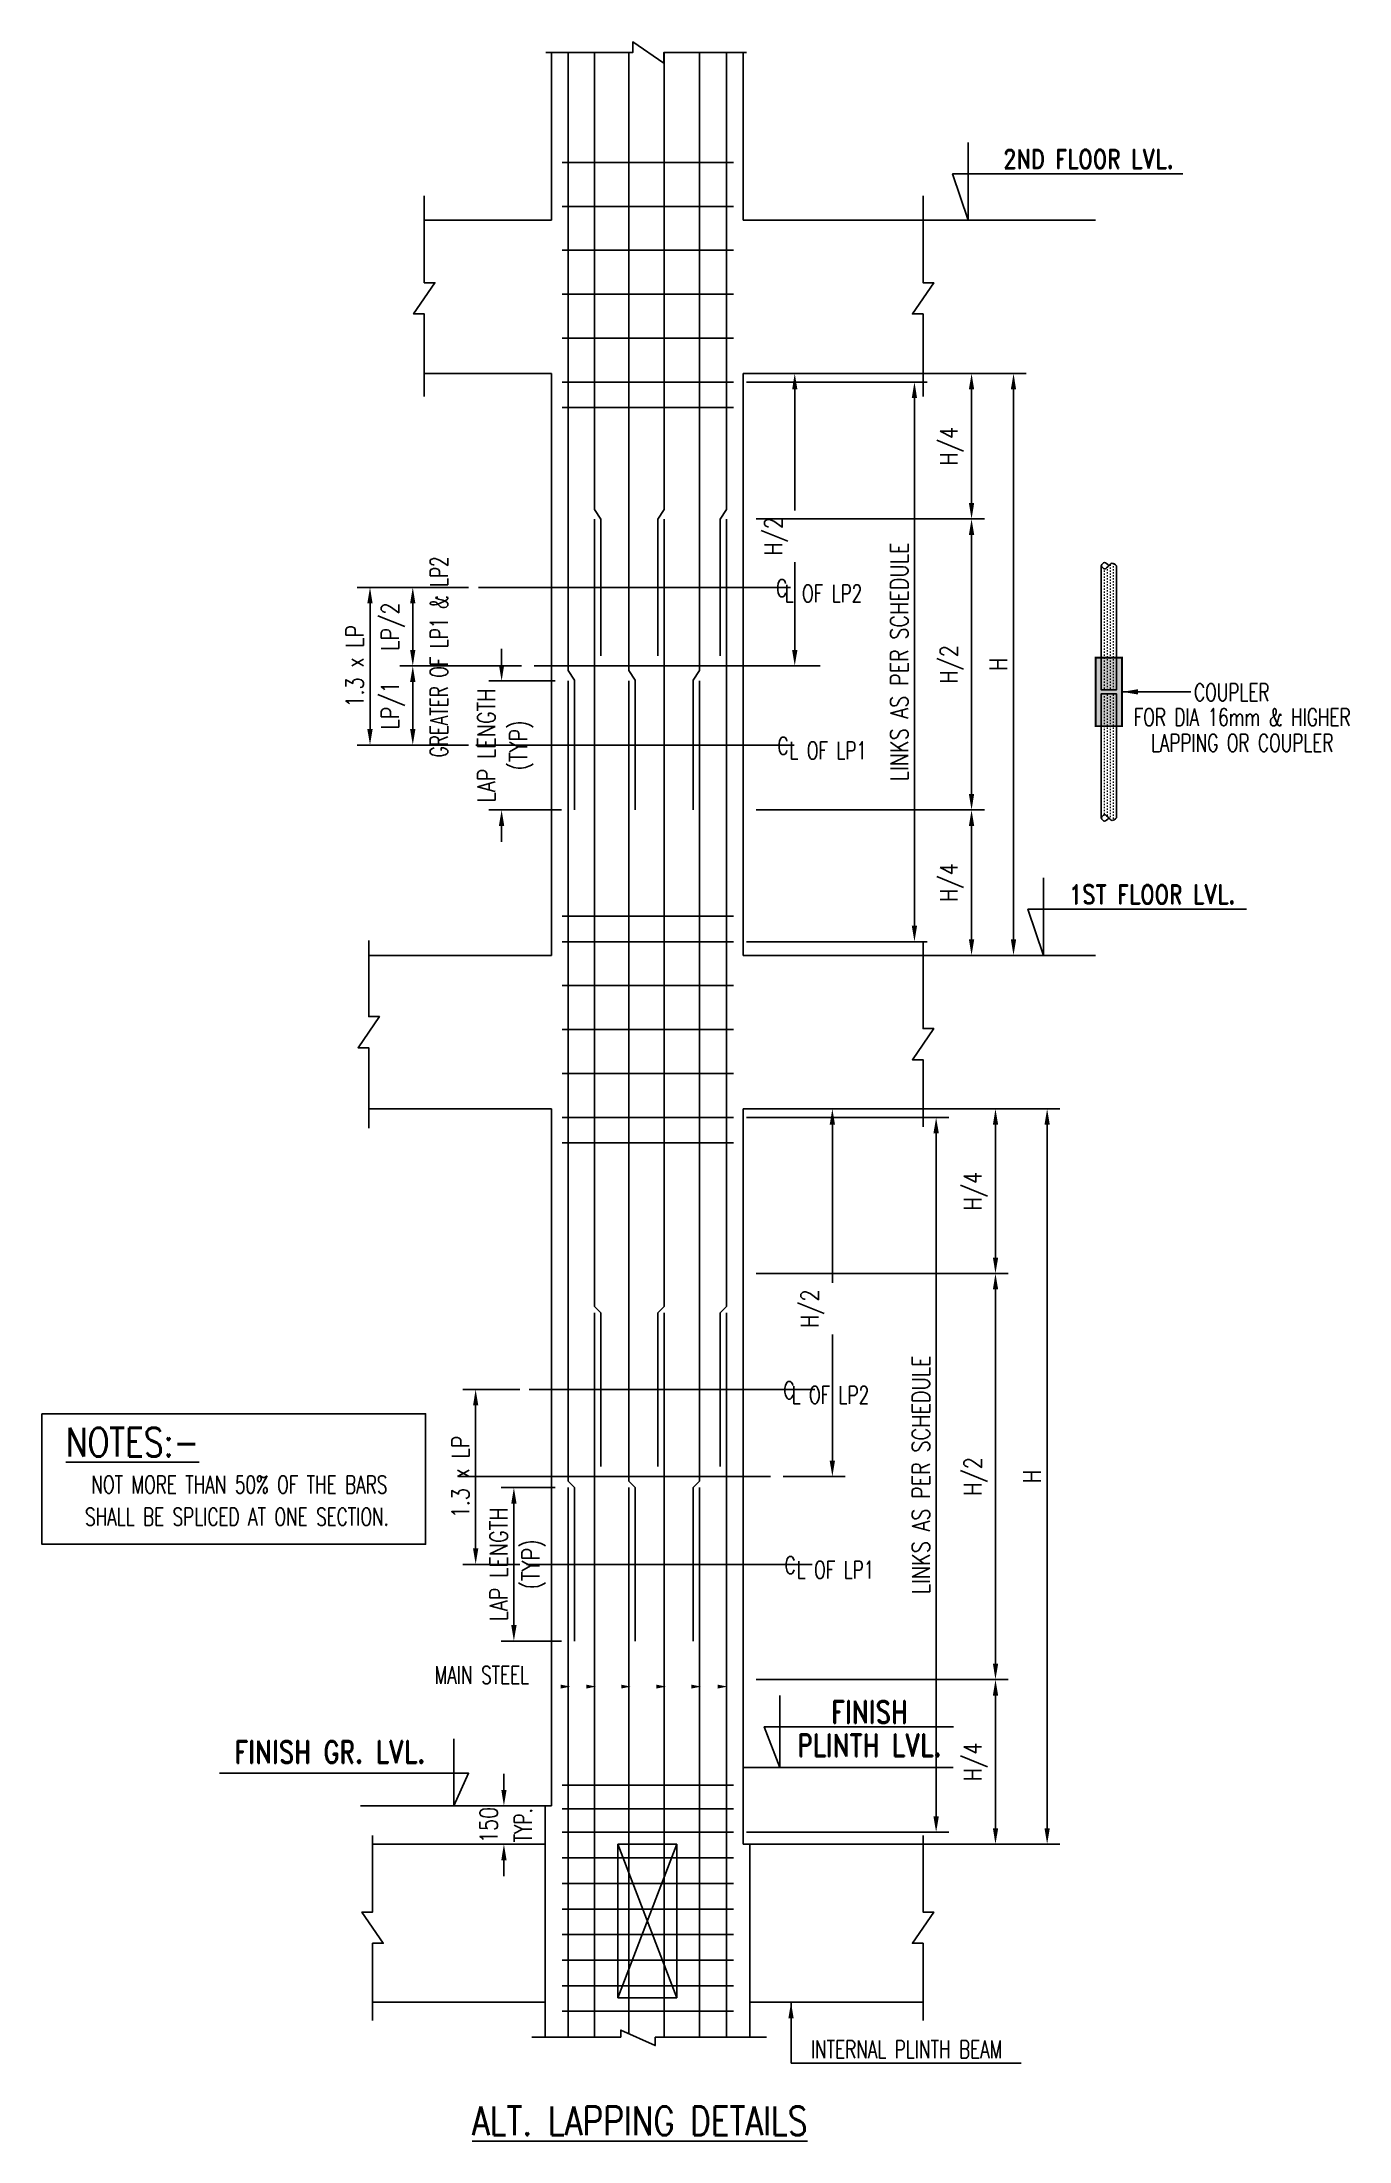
# Model space of a CAD drawing. Extents: x 455722 to 1142355, y -625363 to -272741.
# Drawn here: x 765727 to 786165, y -420809 to -387982 of the extents above; entities that cross this region are included whole.
import ezdxf
from ezdxf.enums import TextEntityAlignment as Align
from ezdxf.lldxf.tags import DXFTag

# ---------------------------------------------------------------- set-up
doc = ezdxf.new("R2010")
doc.units = 0
doc.header["$LTSCALE"] = 500
doc.header["$MEASUREMENT"] = 0
doc.layers.get('DEFPOINTS').update_dxf_attribs({"color": 4})
for name, color, linetype in [('CEN', 8, 'CENTER'), ('DIM', 5, 'Continuous'), ('DIM1', 5, 'Continuous'), ('FOOT', 4, 'Continuous'), ('HACTH', 9, 'Continuous'), ('LINE CUT', 8, 'Continuous'), ('LINK', 2, 'Continuous'), ('REINFORCEMENT', 6, 'Continuous'), ('S-CONCRET LINE', 4, 'Continuous'), ('S-REINFORCEMENT', 6, 'Continuous'), ('S-TEXT-1', 4, 'Continuous'), ('S-TITLE', 6, 'Continuous'), ('TXT1', 2, 'Continuous')]:
    doc.layers.add(name, color=color, linetype=linetype)
doc.styles.add('ROMAND', font='romand')
doc.styles.add('ROMANS', font='r.shx', dxfattribs={"width": 0.8, "height": 275, "bigfont": 'bigfont.shx'})
tags = doc.linetypes.add('CENTER', pattern=[2, 1.25, -0.25, 0.25, -0.25]).pattern_tags.tags
tags[10:11] = [DXFTag(74, 4), DXFTag(75, 0), DXFTag(340, '0'), DXFTag(46, 1.0), DXFTag(50, 0.0), DXFTag(44, 0.0), DXFTag(45, 0.0)]
tags[8:9] = [DXFTag(74, 4), DXFTag(75, 0), DXFTag(340, '0'), DXFTag(46, 1.0), DXFTag(50, 0.0), DXFTag(44, 0.0), DXFTag(45, 0.0)]
tags[6:7] = [DXFTag(74, 4), DXFTag(75, 0), DXFTag(340, '0'), DXFTag(46, 1.0), DXFTag(50, 0.0), DXFTag(44, 0.0), DXFTag(45, 0.0)]
tags[4:5] = [DXFTag(74, 4), DXFTag(75, 0), DXFTag(340, '0'), DXFTag(46, 1.0), DXFTag(50, 0.0), DXFTag(44, 0.0), DXFTag(45, 0.0)]
doc.dimstyles.new('dim25', dxfattribs={"dimtxt": 250, "dimasz": 250, "dimexe": 200, "dimexo": 200, "dimgap": 100, "dimtad": 1, "dimdec": 0, "dimlfac": 0.25, "dimzin": 0, "dimdsep": 46, "dimtxsty": 'ROMANS', "dimcen": 0, "dimclrd": 5, "dimclre": 5, "dimclrt": 4, "dimadec": 0, "dimazin": 0, "dimtfac": 1, "dimtdec": 0, "dimtix": 1, "dimtofl": 0, "dimtmove": 2, "dimatfit": 3, "dimfxl": 0, "dimtolj": 1, "dimtzin": 0, "dimlwd": -1, "dimlwe": -1, "dimarcsym": 0})

msp = doc.modelspace()

# ---------------------------------------------------------------- texts
at = {"layer": 'S-TEXT-1', "linetype": 'ByBlock', "style": 'ROMANS', "width": 0.7}
msp.add_text('GREATER OF LP1 & LP2', height=275, rotation=90, dxfattribs=at).set_placement((771933.862, -397599.364), align=Align.MIDDLE)
for s, p in [('C', (777293.497, -396523.523)), ('L OF LP2', (777946.497, -396608.023)), ('COUPLER', (784331.882, -398153.083)), ('FOR DIA 16mm & HIGHER', (784494.73, -398542.112)), ('LAPPING OR COUPLER', (784494.73, -398943.925)), ('C', (777313.671, -398989.431)), ('L OF LP1', (778021.671, -399063.431)), ('C', (777406.997, -409067.331)), ('L OF LP2', (778054.997, -409141.331)), (' NOT MORE THAN 50% OF THE BARS', (768747.367, -410543.492)), ('SHALL BE SPLICED AT ONE SECTION.', (768775.843, -411046.08)), ('C', (777427.171, -411802.729)), ('L OF LP1', (778135.171, -411876.729)), ('MAIN STEEL', (772605.497, -413520.341))]:
    msp.add_text(s, height=275, dxfattribs=at).set_placement(p, align=Align.MIDDLE)
at = {"layer": 'S-TEXT-1', "style": 'ROMANS', "width": 0.7}
msp.add_text('TYP.', height=275, rotation=90, dxfattribs=at).set_placement((773249.174, -415871.699), align=Align.MIDDLE)
msp.add_text('INTERNAL PLINTH BEAM', height=275, dxfattribs=at).set_placement((779247.834, -419375.554), align=Align.MIDDLE)
at = {"layer": 'S-TITLE', "style": 'ROMANS', "width": 0.8}
msp.add_text('%%UNOTES:-', height=450, dxfattribs=at).set_placement((767142.447, -410104.34), align=Align.CENTER)
msp.add_text('%%UALT. LAPPING DETAILS', height=450, dxfattribs=at).set_placement((775074.857, -420494.113), align=Align.MIDDLE)
at = {"layer": 'TXT1', "style": 'ROMAND', "width": 0.8}
for s, p in [('2ND FLOOR LVL.', (782090.879, -389963.39)), ('1ST FLOOR LVL.', (783089.669, -401463.39))]:
    msp.add_text(s, height=300, dxfattribs=at).set_placement(p, align=Align.CENTER)
for s, p in [('FINISH', (778667.843, -414100.695)), ('FINISH GR. LVL.', (770229.581, -414725.611)), ('PLINTH LVL.', (778667.843, -414622.372))]:
    msp.add_text(s, height=350, dxfattribs=at).set_placement(p, align=Align.MIDDLE)

# ---------------------------------------------------------------- blocks, each defined once
blk = doc.blocks.new('*D656')
at = {"layer": 'DEFPOINTS', "color": 0}
for p in [(772950, -415567), (773533, -415567), (773593, -416167)]:
    blk.add_point(p, dxfattribs=at)
at = {"layer": 'DIM', "color": 5}
for p, q in [((772950, -415317), (772950, -415067)), ((773333, -415567), (772750, -415567)), ((773393, -416167), (772750, -416167)), ((772950, -416417), (772950, -416667))]:
    blk.add_line(p, q, dxfattribs=at)
for points in [[(772909, -415317), (772992, -415317), (772950, -415567)], [(772992, -416417), (772909, -416417), (772950, -416167)]]:
    blk.add_solid(points, dxfattribs=at)
at = {"layer": 'DIM', "color": 4, "insert": (772713, -415867), "char_height": 275, "attachment_point": 5, "rotation": 90, "style": 'ROMANS'}
blk.add_mtext('\\A1;150', dxfattribs=at)
blk = doc.blocks.new('*D657')
at = {"layer": 'DEFPOINTS', "color": 0}
for p in [(772508, -409056), (773401, -409056), (773401, -411791)]:
    blk.add_point(p, dxfattribs=at)
at = {"layer": 'DIM', "color": 5}
for p, q in [((773201, -409056), (772308, -409056)), ((772508, -411541), (772508, -409306)), ((773201, -411791), (772308, -411791))]:
    blk.add_line(p, q, dxfattribs=at)
for points in [[(772550, -409306), (772467, -409306), (772508, -409056)], [(772467, -411541), (772550, -411541), (772508, -411791)]]:
    blk.add_solid(points, dxfattribs=at)
at = {"layer": 'DIM', "color": 4, "insert": (772271, -410424), "char_height": 275, "attachment_point": 5, "rotation": 90, "style": 'ROMANS'}
blk.add_mtext('\\A1;1.3 x LP', dxfattribs=at)
blk = doc.blocks.new('*D658')
at = {"layer": 'DEFPOINTS', "color": 0}
for p in [(770856, -396512), (772594, -396512), (772594, -398978)]:
    blk.add_point(p, dxfattribs=at)
at = {"layer": 'DIM', "color": 5}
for p, q in [((772394, -396512), (770656, -396512)), ((770856, -398728), (770856, -396762)), ((772394, -398978), (770656, -398978))]:
    blk.add_line(p, q, dxfattribs=at)
for points in [[(770897, -396762), (770814, -396762), (770856, -396512)], [(770814, -398728), (770897, -398728), (770856, -398978)]]:
    blk.add_solid(points, dxfattribs=at)
at = {"layer": 'DIM', "color": 4, "insert": (770618, -397745), "char_height": 275, "attachment_point": 5, "rotation": 90, "style": 'ROMANS'}
blk.add_mtext('\\A1;1.3 x LP', dxfattribs=at)
blk = doc.blocks.new('*D659')
at = {"layer": 'DEFPOINTS', "color": 0}
for p in [(777119, -404667), (778086, -404667), (777119, -410417)]:
    blk.add_point(p, dxfattribs=at)
at = {"layer": 'DIM', "color": 5}
for p, q in [((777319, -404667), (778286, -404667)), ((778086, -404917), (778086, -407389)), ((778086, -410167), (778086, -408197)), ((777319, -410417), (778286, -410417))]:
    blk.add_line(p, q, dxfattribs=at)
for points in [[(778128, -404917), (778044, -404917), (778086, -404667)], [(778044, -410167), (778128, -410167), (778086, -410417)]]:
    blk.add_solid(points, dxfattribs=at)
at = {"layer": 'DIM', "color": 4, "insert": (777777, -407793), "char_height": 275, "attachment_point": 5, "rotation": 90, "style": 'ROMANS'}
blk.add_mtext('\\A1;H/2', dxfattribs=at)
blk = doc.blocks.new('*D660')
at = {"layer": 'DEFPOINTS', "color": 0}
for p in [(779448, -404667), (781445, -404667), (779448, -416167)]:
    blk.add_point(p, dxfattribs=at)
at = {"layer": 'DIM', "color": 5}
for p, q in [((779648, -404667), (781645, -404667)), ((781445, -415917), (781445, -404917)), ((779648, -416167), (781645, -416167))]:
    blk.add_line(p, q, dxfattribs=at)
for points in [[(781486, -404917), (781403, -404917), (781445, -404667)], [(781403, -415917), (781486, -415917), (781445, -416167)]]:
    blk.add_solid(points, dxfattribs=at)
at = {"layer": 'DIM', "color": 4, "insert": (781207, -410417), "char_height": 275, "attachment_point": 5, "rotation": 90, "style": 'ROMANS'}
blk.add_mtext('\\A1;H', dxfattribs=at)
blk = doc.blocks.new('*D661')
at = {"layer": 'DEFPOINTS', "color": 0}
for p in [(771525, -397740), (773424, -397740), (772594, -398978)]:
    blk.add_point(p, dxfattribs=at)
at = {"layer": 'DIM', "color": 5}
for p, q in [((773224, -397740), (771325, -397740)), ((771525, -398728), (771525, -397990)), ((772394, -398978), (771325, -398978))]:
    blk.add_line(p, q, dxfattribs=at)
for points in [[(771566, -397990), (771483, -397990), (771525, -397740)], [(771483, -398728), (771566, -398728), (771525, -398978)]]:
    blk.add_solid(points, dxfattribs=at)
at = {"layer": 'DIM', "color": 4, "insert": (771215, -398359), "char_height": 275, "attachment_point": 5, "rotation": 90, "style": 'ROMANS'}
blk.add_mtext('\\A1;LP/1', dxfattribs=at)
blk = doc.blocks.new('*D662')
at = {"layer": 'DEFPOINTS', "color": 0}
for p in [(771525, -396512), (772594, -396512), (773424, -397740)]:
    blk.add_point(p, dxfattribs=at)
at = {"layer": 'DIM', "color": 5}
for p, q in [((772394, -396512), (771325, -396512)), ((771525, -397490), (771525, -396762)), ((773224, -397740), (771325, -397740))]:
    blk.add_line(p, q, dxfattribs=at)
for points in [[(771566, -396762), (771483, -396762), (771525, -396512)], [(771483, -397490), (771566, -397490), (771525, -397740)]]:
    blk.add_solid(points, dxfattribs=at)
at = {"layer": 'DIM', "color": 4, "insert": (771215, -397126), "char_height": 275, "attachment_point": 5, "rotation": 90, "style": 'ROMANS'}
blk.add_mtext('\\A1;LP/2', dxfattribs=at)
blk = doc.blocks.new('*D663')
at = {"layer": 'DEFPOINTS', "color": 0}
for p in [(779201, -393167), (779047, -402267), (780919, -402267)]:
    blk.add_point(p, dxfattribs=at)
at = {"layer": 'DIM', "color": 5}
for p, q in [((779401, -393167), (781119, -393167)), ((780919, -393417), (780919, -402017)), ((779247, -402267), (781119, -402267))]:
    blk.add_line(p, q, dxfattribs=at)
for points in [[(780960, -393417), (780877, -393417), (780919, -393167)], [(780877, -402017), (780960, -402017), (780919, -402267)]]:
    blk.add_solid(points, dxfattribs=at)
at = {"layer": 'DIM', "color": 4, "insert": (780681, -397717), "char_height": 275, "attachment_point": 5, "rotation": 90, "style": 'ROMANS'}
blk.add_mtext('\\A1;H', dxfattribs=at)
blk = doc.blocks.new('*D664')
at = {"layer": 'DEFPOINTS', "color": 0}
for p in [(776693, -393167), (776693, -397740), (777498, -397740)]:
    blk.add_point(p, dxfattribs=at)
at = {"layer": 'DIM', "color": 5}
for p, q in [((776893, -393167), (777698, -393167)), ((777498, -393417), (777498, -395310)), ((777498, -397490), (777498, -396118)), ((776893, -397740), (777698, -397740))]:
    blk.add_line(p, q, dxfattribs=at)
for points in [[(777540, -393417), (777457, -393417), (777498, -393167)], [(777457, -397490), (777540, -397490), (777498, -397740)]]:
    blk.add_solid(points, dxfattribs=at)
at = {"layer": 'DIM', "color": 4, "insert": (777208, -395714), "char_height": 275, "attachment_point": 5, "rotation": 90, "style": 'ROMANS'}
blk.add_mtext('\\A1;H/2', dxfattribs=at)
blk = doc.blocks.new('*D665')
at = {"layer": 'DEFPOINTS', "color": 0}
for p in [(778894, -404667), (776693, -407242), (780637, -407242)]:
    blk.add_point(p, dxfattribs=at)
at = {"layer": 'DIM', "color": 5}
for p, q in [((779094, -404667), (780837, -404667)), ((780637, -404917), (780637, -406992)), ((776893, -407242), (780837, -407242))]:
    blk.add_line(p, q, dxfattribs=at)
for points in [[(780679, -404917), (780596, -404917), (780637, -404667)], [(780596, -406992), (780679, -406992), (780637, -407242)]]:
    blk.add_solid(points, dxfattribs=at)
at = {"layer": 'DIM', "color": 4, "insert": (780328, -405955), "char_height": 275, "attachment_point": 5, "rotation": 90, "style": 'ROMANS'}
blk.add_mtext('\\A1;H/4', dxfattribs=at)
blk = doc.blocks.new('*D666')
at = {"layer": 'DEFPOINTS', "color": 0}
for p in [(776693, -407242), (776693, -413592), (780637, -413592)]:
    blk.add_point(p, dxfattribs=at)
at = {"layer": 'DIM', "color": 5}
for p, q in [((776893, -407242), (780837, -407242)), ((780637, -407492), (780637, -413342)), ((776893, -413592), (780837, -413592))]:
    blk.add_line(p, q, dxfattribs=at)
for points in [[(780679, -407492), (780596, -407492), (780637, -407242)], [(780596, -413342), (780679, -413342), (780637, -413592)]]:
    blk.add_solid(points, dxfattribs=at)
at = {"layer": 'DIM', "color": 4, "insert": (780328, -410417), "char_height": 275, "attachment_point": 5, "rotation": 90, "style": 'ROMANS'}
blk.add_mtext('\\A1;H/2', dxfattribs=at)
blk = doc.blocks.new('*D667')
at = {"layer": 'DEFPOINTS', "color": 0}
for p in [(778894, -393167), (776693, -395442), (780263, -395442)]:
    blk.add_point(p, dxfattribs=at)
at = {"layer": 'DIM', "color": 5}
for p, q in [((779094, -393167), (780463, -393167)), ((780263, -393417), (780263, -395192)), ((776893, -395442), (780463, -395442))]:
    blk.add_line(p, q, dxfattribs=at)
for points in [[(780304, -393417), (780221, -393417), (780263, -393167)], [(780221, -395192), (780304, -395192), (780263, -395442)]]:
    blk.add_solid(points, dxfattribs=at)
at = {"layer": 'DIM', "color": 4, "insert": (779953, -394305), "char_height": 275, "attachment_point": 5, "rotation": 90, "style": 'ROMANS'}
blk.add_mtext('\\A1;H/4', dxfattribs=at)
blk = doc.blocks.new('*D668')
at = {"layer": 'DEFPOINTS', "color": 0}
for p in [(776693, -395442), (776693, -399992), (780263, -399992)]:
    blk.add_point(p, dxfattribs=at)
at = {"layer": 'DIM', "color": 5}
for p, q in [((776893, -395442), (780463, -395442)), ((780263, -395692), (780263, -399742)), ((776893, -399992), (780463, -399992))]:
    blk.add_line(p, q, dxfattribs=at)
for points in [[(780304, -395692), (780221, -395692), (780263, -395442)], [(780221, -399742), (780304, -399742), (780263, -399992)]]:
    blk.add_solid(points, dxfattribs=at)
at = {"layer": 'DIM', "color": 4, "insert": (779953, -397717), "char_height": 275, "attachment_point": 5, "rotation": 90, "style": 'ROMANS'}
blk.add_mtext('\\A1;H/2', dxfattribs=at)
blk = doc.blocks.new('*D669')
at = {"layer": 'DEFPOINTS', "color": 0}
for p in [(776693, -399992), (779047, -402267), (780263, -402267)]:
    blk.add_point(p, dxfattribs=at)
at = {"layer": 'DIM', "color": 5}
for p, q in [((776893, -399992), (780463, -399992)), ((780263, -400242), (780263, -402017)), ((779247, -402267), (780463, -402267))]:
    blk.add_line(p, q, dxfattribs=at)
for points in [[(780304, -400242), (780221, -400242), (780263, -399992)], [(780221, -402017), (780304, -402017), (780263, -402267)]]:
    blk.add_solid(points, dxfattribs=at)
at = {"layer": 'DIM', "color": 4, "insert": (779953, -401130), "char_height": 275, "attachment_point": 5, "rotation": 90, "style": 'ROMANS'}
blk.add_mtext('\\A1;H/4', dxfattribs=at)
blk = doc.blocks.new('*D670')
at = {"layer": 'DEFPOINTS', "color": 0}
for p in [(776541, -393301), (776541, -402054), (779370, -402054)]:
    blk.add_point(p, dxfattribs=at)
at = {"layer": 'DIM', "color": 5}
for p, q in [((776741, -393301), (779570, -393301)), ((779370, -393551), (779370, -401804)), ((776741, -402054), (779570, -402054))]:
    blk.add_line(p, q, dxfattribs=at)
for points in [[(779411, -393551), (779328, -393551), (779370, -393301)], [(779328, -401804), (779411, -401804), (779370, -402054)]]:
    blk.add_solid(points, dxfattribs=at)
at = {"layer": 'DIM', "color": 4, "insert": (779132, -397678), "char_height": 275, "attachment_point": 5, "rotation": 90, "style": 'ROMANS'}
blk.add_mtext('\\A1;LINKS AS PER SCHEDULE', dxfattribs=at)
blk = doc.blocks.new('*D671')
at = {"layer": 'DEFPOINTS', "color": 0}
for p in [(776541, -404801), (776541, -415981), (779709, -415981)]:
    blk.add_point(p, dxfattribs=at)
at = {"layer": 'DIM', "color": 5}
for p, q in [((776741, -404801), (779909, -404801)), ((779709, -405051), (779709, -415731)), ((776741, -415981), (779909, -415981))]:
    blk.add_line(p, q, dxfattribs=at)
for points in [[(779751, -405051), (779667, -405051), (779709, -404801)], [(779667, -415731), (779751, -415731), (779709, -415981)]]:
    blk.add_solid(points, dxfattribs=at)
at = {"layer": 'DIM', "color": 4, "insert": (779471, -410391), "char_height": 275, "attachment_point": 5, "rotation": 90, "style": 'ROMANS'}
blk.add_mtext('\\A1;LINKS AS PER SCHEDULE', dxfattribs=at)
blk = doc.blocks.new('*D672')
at = {"layer": 'DEFPOINTS', "color": 0}
for p in [(773953, -397975), (772914, -399992), (774053, -399992)]:
    blk.add_point(p, dxfattribs=at)
at = {"layer": 'DIM', "color": 5}
for p, q in [((772914, -397725), (772914, -397475)), ((773753, -397975), (772714, -397975)), ((773853, -399992), (772714, -399992)), ((772914, -400242), (772914, -400492))]:
    blk.add_line(p, q, dxfattribs=at)
for points in [[(772872, -397725), (772955, -397725), (772914, -397975)], [(772955, -400242), (772872, -400242), (772914, -399992)]]:
    blk.add_solid(points, dxfattribs=at)
at = {"layer": 'DIM', "color": 4, "char_height": 275, "attachment_point": 5, "rotation": 90, "style": 'ROMANS'}
for s, insert in [('\\A1;LAP LENGTH', (772676, -398984)), ('(TYP)', (773223, -398984))]:
    blk.add_mtext(s, dxfattribs=dict(at, insert=insert))
blk = doc.blocks.new('*D673')
at = {"layer": 'DEFPOINTS', "color": 0}
for p in [(773953, -410591), (773106, -412991), (774053, -412991)]:
    blk.add_point(p, dxfattribs=at)
at = {"layer": 'DIM', "color": 5}
for p, q in [((773753, -410591), (772906, -410591)), ((773106, -410841), (773106, -412741)), ((773853, -412991), (772906, -412991))]:
    blk.add_line(p, q, dxfattribs=at)
for points in [[(773148, -410841), (773065, -410841), (773106, -410591)], [(773065, -412741), (773148, -412741), (773106, -412991)]]:
    blk.add_solid(points, dxfattribs=at)
at = {"layer": 'DIM', "color": 4, "char_height": 275, "attachment_point": 5, "rotation": 90, "style": 'ROMANS'}
for s, insert in [('\\A1;LAP LENGTH', (772869, -411791)), ('(TYP)', (773416, -411791))]:
    blk.add_mtext(s, dxfattribs=dict(at, insert=insert))
blk = doc.blocks.new('*D674')
at = {"layer": 'DEFPOINTS', "color": 0}
for p in [(776693, -413592), (780637, -413592), (778894, -416167)]:
    blk.add_point(p, dxfattribs=at)
at = {"layer": 'DIM', "color": 5}
for p, q in [((776893, -413592), (780837, -413592)), ((780637, -415917), (780637, -413842)), ((779094, -416167), (780837, -416167))]:
    blk.add_line(p, q, dxfattribs=at)
for points in [[(780679, -413842), (780596, -413842), (780637, -413592)], [(780596, -415917), (780679, -415917), (780637, -416167)]]:
    blk.add_solid(points, dxfattribs=at)
at = {"layer": 'DIM', "color": 4, "insert": (780328, -414880), "char_height": 275, "attachment_point": 5, "rotation": 90, "style": 'ROMANS'}
blk.add_mtext('\\A1;H/4', dxfattribs=at)

# ---------------------------------------------------------------- dimensions: what is measured, and where the dimension line sits
at = {"layer": 'DIM'}
for base, p1, p2, picture, middle in [((777498.375, -397739.686), (776693.24, -393167.436), (776693.24, -397739.686), '*D664', (777207.899, -395714.281)), ((778086.06, -404667.436), (777118.628, -410417.436), (777118.628, -404667.436), '*D659', (777776.536, -407792.936))]:
    dim = msp.add_linear_dim(base=base, p1=p1, p2=p2, angle=90, text='H/2', dimstyle='dim25', dxfattribs=at)
    dim.commit()
    dim.dimension.update_dxf_attribs({"geometry": picture, "text_midpoint": middle, "dimtype": 160})
for base, p1, p2, angle, text, picture, middle in [((780262.573, -395442.436), (778894.362, -393167.436), (776693.24, -395442.436), 90, 'H/4', '*D667', (779953.049, -394304.936)), ((780918.512, -402267.436), (779201.232, -393167.436), (779046.93, -402267.436), 90, 'H', '*D663', (780681.012, -397717.436)), ((779369.586, -402054.273), (776541.049, -393300.82), (776541.049, -402054.273), 90, 'LINKS AS PER SCHEDULE', '*D670', (779132.086, -397677.547)), ((780262.573, -399992.436), (776693.24, -395442.436), (776693.24, -399992.436), 90, 'H/2', '*D668', (779953.049, -397717.436)), ((770855.606, -396512.076), (772594.042, -398977.983), (772594.042, -396512.076), 90, '1.3 x LP', '*D658', (770618.106, -397745.03)), ((771524.824, -396512.076), (773424.066, -397739.686), (772594.042, -396512.076), 90, 'LP/2', '*D662', (771215.3, -397125.881)), ((772913.689, -399992.436), (773953.24, -397974.716), (774053.24, -399992.436), 90, 'LAP LENGTH\\X(TYP)', '*D672', (772913.689, -398983.576)), ((771524.824, -397739.686), (772594.042, -398977.983), (773424.066, -397739.686), 90, 'LP/1', '*D661', (771215.3, -398358.835)), ((780262.573, -402267.436), (776693.24, -399992.436), (779046.93, -402267.436), 90, 'H/4', '*D669', (779953.049, -401129.936)), ((780637.358, -407242.436), (778894.362, -404667.436), (776693.24, -407242.436), 90, 'H/4', '*D665', (780327.834, -405954.936)), ((781444.829, -404667.436), (779447.933, -416167.436), (779447.933, -404667.436), 90, 'H', '*D660', (781207.329, -410417.436)), ((779708.84, -415980.598), (776541.049, -404800.82), (776541.049, -415980.598), 90, 'LINKS AS PER SCHEDULE', '*D671', (779471.34, -410390.709)), ((780637.358, -413592.436), (776693.24, -407242.436), (776693.24, -413592.436), 90, 'H/2', '*D666', (780327.834, -410417.436)), ((772508.372, -409055.883), (773401.24, -411791.281), (773401.24, -409055.883), 90, '1.3 x LP', '*D657', (772270.872, -410423.582)), ((773106.249, -412991.281), (773953.24, -410591.281), (774053.24, -412991.281), 90, 'LAP LENGTH\\X(TYP)', '*D673', (773106.249, -411791.281)), ((780637.358, -413592.436), (778894.362, -416167.436), (776693.24, -413592.436), 270, 'H/4', '*D674', (780327.834, -414879.936)), ((772950.327, -415567.436), (773593.24, -416167.436), (773533.24, -415567.436), 90, '150', '*D656', (772712.827, -415867.436))]:
    dim = msp.add_linear_dim(base=base, p1=p1, p2=p2, angle=angle, text=text, dimstyle='dim25', dxfattribs=at)
    dim.commit()
    dim.dimension.update_dxf_attribs({"geometry": picture, "text_midpoint": middle})

# ---------------------------------------------------------------- hatches: boundary and pattern name
at = {"layer": 'DIM'}
h = msp.add_hatch(color=253, dxfattribs=at)
h.dxf.hatch_style = 1
h.paths.add_polyline_path([(782202.479, -397609.531), (782202.479, -398681.732), (782616.703, -398681.732), (782616.703, -397609.531)])
at = {"layer": 'HACTH'}
h = msp.add_hatch(dxfattribs=at)
h.set_pattern_fill('DOTS', color=256, scale=750, angle=90, style=0)
h.set_pattern_definition([(90, (48932.424, -41837.74), (-46.875, 23.4375), [0, -46.875])])
edge = h.paths.add_edge_path()
edge.add_spline(control_points=[(782289.591, -396173.355), (782305.93, -396196.966), (782341.83, -396248.846), (782405.207, -396177.679), (782463.47, -396115.082), (782506.131, -396152.679), (782529.591, -396173.355)], knot_values=[0, 0, 0, 0, 71.086820062, 156.197929129, 220.643453422, 299.388696094, 299.388696094, 299.388696094, 299.388696094], degree=3, periodic=0)
edge.add_line((782529.591, -396173.355), (782529.591, -398113.016))
edge.add_line((782529.591, -398113.016), (782289.591, -398113.016))
edge.add_line((782289.591, -398113.016), (782289.591, -396173.355))
h = msp.add_hatch(dxfattribs=at)
h.set_pattern_fill('DOTS', color=256, scale=750, angle=90, style=0)
h.set_pattern_definition([(90, (48932.424, -41642.955), (-46.875, 23.4375), [0, -46.875])])
edge = h.paths.add_edge_path()
edge.add_line((782289.591, -400117.907), (782289.591, -398178.247))
edge.add_line((782289.591, -398178.247), (782529.591, -398178.247))
edge.add_line((782529.591, -398178.247), (782529.591, -400117.907))
edge.add_spline(control_points=[(782529.591, -400117.907), (782506.131, -400138.583), (782463.47, -400176.181), (782405.207, -400113.584), (782341.83, -400042.417), (782305.93, -400094.296), (782289.591, -400117.907)], knot_values=[-299.388696094, -299.388696094, -299.388696094, -299.388696094, -220.643453422, -156.197929129, -71.086820062, 0, 0, 0, 0], degree=3, periodic=0)

# ---------------------------------------------------------------- linework, layer by layer
at = {"layer": 'CEN'}
for p, q in [((772551.368, -396512.076), (777432.566, -396512.076)), ((773424.066, -397739.686), (777894.066, -397739.686)), ((772508.542, -398977.983), (777488.24, -398977.983)), ((773344.066, -409055.883), (777814.066, -409055.883)), ((772240.266, -410417.436), (777118.628, -410417.436)), ((773301.24, -411791.281), (777771.24, -411791.281))]:
    msp.add_line(p, q, dxfattribs=at)
at = {"layer": 'DIM', "color": 3, "linetype": 'Continuous'}
for p, q in [((779504.427, -390767.436), (782202.627, -390767.436)), ((779504.427, -402267.436), (782202.627, -402267.436)), ((776693.24, -414967.436), (779976.071, -414967.436)), ((773693.24, -415567.436), (770705.268, -415567.436))]:
    msp.add_line(p, q, dxfattribs=at)
at = {"layer": 'DIM'}
for p, q in [((774733.24, -416167.436), (775653.24, -418567.436)), ((775653.24, -416167.436), (774733.24, -418567.436))]:
    msp.add_line(p, q, dxfattribs=at)
msp.add_lwpolyline([(773605.97, -388148.654), (774963.933, -388148.654), (774963.933, -387982.29), (775450.75, -388315.018), (775450.75, -388148.654), (776744.657, -388148.654)], dxfattribs=at)
at = {"layer": 'DIM', "color": 8}
for points in [[(771704.853, -390390.471), (771704.853, -391748.434), (771871.217, -391748.434), (771538.489, -392235.251), (771704.853, -392235.251), (771704.853, -393529.159)], [(779504.427, -390390.471), (779504.427, -391748.434), (779670.791, -391748.434), (779338.063, -392235.251), (779504.427, -392235.251), (779504.427, -393529.159)], [(770836.142, -402034.816), (770836.142, -403224.027), (771002.507, -403224.027), (770669.778, -403710.844), (770836.142, -403710.844), (770836.142, -404967.861)], [(779504.427, -402054.476), (779504.427, -403412.439), (779670.791, -403412.439), (779338.063, -403899.256), (779504.427, -403899.256), (779504.427, -404946.392)], [(770897.124, -416033.661), (770897.124, -417228.937), (770730.76, -417228.937), (771063.488, -417715.754), (770897.124, -417715.754), (770897.124, -418925.578)], [(779504.427, -416033.661), (779504.427, -417228.937), (779670.791, -417228.937), (779338.063, -417715.754), (779504.427, -417715.754), (779504.427, -418925.578)]]:
    msp.add_lwpolyline(points, dxfattribs=at)
at = {"layer": 'DIM', "color": 8, "const_width": 30}
msp.add_lwpolyline([(782202.479, -397609.531), (782616.703, -397609.531), (782616.703, -398681.732), (782202.479, -398681.732)], close=True, dxfattribs=at)
at = {"layer": 'DIM', "flags": 128}
for points in [[(773837.097, -413702.356, 61.213, 0, 0), (773990.027, -413702.356, 0, 0, 0), (771713.747, -413702.356, 0, 0, 0)], [(774237.597, -413702.356, 61.213, 0, 0), (774390.527, -413702.356, 0, 0, 0), (772631.247, -413702.356, 0, 0, 0)], [(774783.694, -413702.356, 61.213, 0, 0), (774936.625, -413702.356, 0, 0, 0), (773177.345, -413702.356, 0, 0, 0)], [(775334.537, -413702.356, 61.213, 0, 0), (775487.467, -413702.356, 0, 0, 0), (773572.187, -413702.356, 0, 0, 0)], [(775882.908, -413702.356, 61.213, 0, 0), (776035.838, -413702.356, 0, 0, 0), (774120.558, -413702.356, 0, 0, 0)], [(776294.186, -413702.356, 61.213, 0, 0), (776447.117, -413702.356, 0, 0, 0), (774531.837, -413702.356, 0, 0, 0)]]:
    msp.add_lwpolyline(points, format="xyseb", dxfattribs=at)
at = {"layer": 'DIM1'}
msp.add_lwpolyline([(773388.24, -419184.113), (774777.74, -419184.113), (774777.74, -419073.113), (775316.74, -419316.613), (775316.74, -419186.113), (777058.24, -419186.113)], dxfattribs=at)
at = {"layer": 'FOOT', "linetype": 'Continuous'}
msp.add_lwpolyline([(765726.642, -409435.151), (771725.518, -409435.151), (771725.518, -411475.735), (765726.642, -411475.735)], close=True, dxfattribs=at)
at = {"layer": 'LINE CUT'}
for points in [[(782289.591, -396173.355), (782305.93, -396149.745), (782341.83, -396097.865), (782386.696, -396148.246), (782409.591, -396173.355)], [(782289.591, -400117.907), (782305.93, -400141.518), (782341.83, -400193.398), (782386.696, -400143.017), (782409.591, -400117.907)]]:
    msp.add_open_spline(points, degree=3, knots=[0, 0, 0, 0, 1.184780346, 2.603298855, 2.603298855, 2.603298855, 2.603298855], dxfattribs=at)
for points in [[(782289.591, -396173.355), (782340.464, -396223.007), (782409.591, -396173.355), (782461.06, -396134.571), (782529.591, -396173.355)], [(782289.591, -400117.907), (782340.464, -400068.255), (782409.591, -400117.907), (782461.06, -400156.692), (782529.591, -400117.907)]]:
    msp.add_spline(points, degree=3, dxfattribs=at)
at = {"layer": 'LINK'}
for p, q in [((773860.503, -389868.273), (776541.049, -389868.273)), ((773860.503, -390554.273), (776541.049, -390554.273)), ((773860.503, -391240.273), (776541.049, -391240.273)), ((773860.503, -391926.273), (776541.049, -391926.273)), ((773860.503, -392612.273), (776541.049, -392612.273)), ((773860.503, -393300.82), (776541.049, -393300.82)), ((773860.503, -393700.82), (776541.049, -393700.82)), ((773860.503, -401654.273), (776541.049, -401654.273)), ((773860.503, -402054.273), (776541.049, -402054.273)), ((773860.503, -402740.273), (776541.049, -402740.273)), ((773860.503, -403426.273), (776541.049, -403426.273)), ((773860.503, -404112.273), (776541.049, -404112.273)), ((773860.503, -404800.82), (776541.049, -404800.82)), ((773860.503, -405200.82), (776541.049, -405200.82)), ((773860.503, -415243.948), (776541.049, -415243.948)), ((773860.503, -415612.273), (776541.049, -415612.273)), ((773860.503, -415980.598), (776541.049, -415980.598)), ((773860.503, -416380.598), (776541.049, -416380.598)), ((773860.503, -416780.598), (776541.049, -416780.598)), ((773860.503, -417180.598), (776541.049, -417180.598)), ((773860.503, -417580.598), (776541.049, -417580.598)), ((773860.503, -417980.598), (776541.049, -417980.598)), ((773860.503, -418380.598), (776541.049, -418380.598)), ((773860.503, -418780.598), (776541.049, -418780.598))]:
    msp.add_line(p, q, dxfattribs=at)
at = {"layer": 'REINFORCEMENT'}
for points in [[(782289.591, -396173.355), (782289.591, -398113.016), (782529.591, -398113.016), (782529.591, -396173.355)], [(782289.591, -400117.907), (782289.591, -398178.247), (782529.591, -398178.247), (782529.591, -400117.907)]]:
    msp.add_lwpolyline(points, dxfattribs=at)
at = {"layer": 'S-CONCRET LINE', "color": 130, "linetype": 'Continuous'}
for p, q in [((773693.24, -388141.412), (773693.24, -390767.436)), ((776693.24, -388141.412), (776693.24, -390767.436)), ((771704.853, -390767.436), (773693.24, -390767.436)), ((776693.24, -390767.436), (779504.427, -390767.436)), ((771704.853, -393167.436), (773693.24, -393167.436)), ((773693.24, -393167.436), (773693.24, -402267.436)), ((776693.24, -393167.436), (776693.24, -402267.436)), ((776693.24, -393167.436), (779504.427, -393167.436)), ((770836.142, -402267.436), (773693.24, -402267.436)), ((776693.24, -402267.436), (779504.427, -402267.436)), ((770836.142, -404667.436), (773693.24, -404667.436)), ((773693.24, -404667.436), (773693.24, -415567.436)), ((776693.24, -404667.436), (776693.24, -416167.436)), ((776693.24, -404667.436), (779504.427, -404667.436)), ((773593.24, -415567.436), (773593.24, -419184.113)), ((773593.24, -416167.436), (770897.124, -416167.436)), ((774733.24, -416167.436), (775653.24, -416167.436)), ((774733.24, -416167.436), (774733.24, -418567.436)), ((775653.24, -416167.436), (775653.24, -418567.436)), ((776693.24, -416167.436), (779504.427, -416167.436)), ((776793.24, -416167.436), (776793.24, -419186.113)), ((773593.24, -418639.613), (770897.124, -418639.613)), ((774733.24, -418567.436), (775653.24, -418567.436)), ((776793.24, -418639.613), (779504.427, -418639.613))]:
    msp.add_line(p, q, dxfattribs=at)
at = {"layer": 'S-REINFORCEMENT'}
for p, q in [((773953.24, -397813.531), (773953.24, -388141.412)), ((774365.016, -395292.436), (774365.016, -388141.412)), ((774903.433, -397813.531), (774903.433, -388141.412)), ((775458.259, -395292.436), (775458.259, -388141.412)), ((776010.871, -397813.531), (776010.871, -388141.412)), ((776433.24, -395292.436), (776433.24, -388141.412)), ((774465.016, -395442.436), (774365.016, -395292.436)), ((774365.016, -407759.466), (774365.016, -395442.436)), ((774465.016, -397581.716), (774465.016, -395442.436)), ((775358.259, -395442.436), (775458.259, -395292.436)), ((775358.259, -397581.716), (775358.259, -395442.436)), ((775458.259, -407759.466), (775458.259, -395442.436)), ((776333.24, -395442.436), (776433.24, -395292.436)), ((776333.24, -397581.716), (776333.24, -395442.436)), ((776433.24, -407759.466), (776433.24, -395442.436)), ((774053.24, -397963.531), (773953.24, -397813.531)), ((775003.433, -397963.531), (774903.433, -397813.531)), ((775910.871, -397963.531), (776010.871, -397813.531)), ((773953.24, -410491.281), (773953.24, -397974.716)), ((774053.24, -399992.436), (774053.24, -397963.531)), ((774903.433, -410491.281), (774903.433, -397974.716)), ((775003.433, -399992.436), (775003.433, -397963.531)), ((775910.871, -399992.436), (775910.871, -397963.531)), ((776010.871, -410491.281), (776010.871, -397974.716)), ((774465.016, -407859.466), (774365.016, -407759.466)), ((774365.016, -419184.113), (774365.016, -407859.466)), ((774465.016, -410259.466), (774465.016, -407859.466)), ((775358.259, -407859.466), (775458.259, -407759.466)), ((775358.259, -410259.466), (775358.259, -407859.466)), ((775458.259, -419186.113), (775458.259, -407859.466)), ((776333.24, -407859.466), (776433.24, -407759.466)), ((776333.24, -410259.466), (776333.24, -407859.466)), ((776433.24, -419186.113), (776433.24, -407859.466)), ((774053.24, -410591.281), (773953.24, -410491.281)), ((773953.24, -419184.113), (773953.24, -410591.281)), ((774053.24, -412991.281), (774053.24, -410591.281)), ((775003.433, -410591.281), (774903.433, -410491.281)), ((774903.433, -419129.897), (774903.433, -410591.281)), ((775003.433, -412991.281), (775003.433, -410591.281)), ((775910.871, -410591.281), (776010.871, -410491.281)), ((775910.871, -412991.281), (775910.871, -410591.281)), ((776010.871, -419186.113), (776010.871, -410591.281)), ((775458.259, -419186.113), (775458.259, -416266.608))]:
    msp.add_line(p, q, dxfattribs=at)
at = {"layer": 'TXT1'}
for points in [[(780210.979, -389555.201), (780210.979, -390767.436), (779965.434, -390045.726), (783565.908, -390045.726)], [(781388.769, -401055.201), (781388.769, -402267.436), (781143.223, -401545.726), (784564.698, -401545.726)], [(777266.932, -413840.189), (777266.932, -414967.436), (777021.387, -414330.714), (779978.754, -414330.714)], [(772168.792, -414516.864), (772168.792, -415567.436), (772398.396, -415058.63), (768503.251, -415058.63)]]:
    msp.add_lwpolyline(points, dxfattribs=at)

msp.set_redraw_order([(e.dxf.handle, doc.entitydb.next_handle()) for e in msp.query("TEXT MTEXT ATTDEF DIMENSION ARC_DIMENSION")])  # texts and dimensions are drawn at this point

# ---------------------------------------------------------------- leaders
at = {"layer": 'DIM'}
for points in [[(782616.703, -398145.631), (783689.576, -398145.631)], [(777439.875, -418639.613), (777439.875, -419591.613), (781037.375, -419591.613)]]:
    msp.add_leader(points, dimstyle='dim25', dxfattribs=at)

doc.saveas('drawing.dxf')
